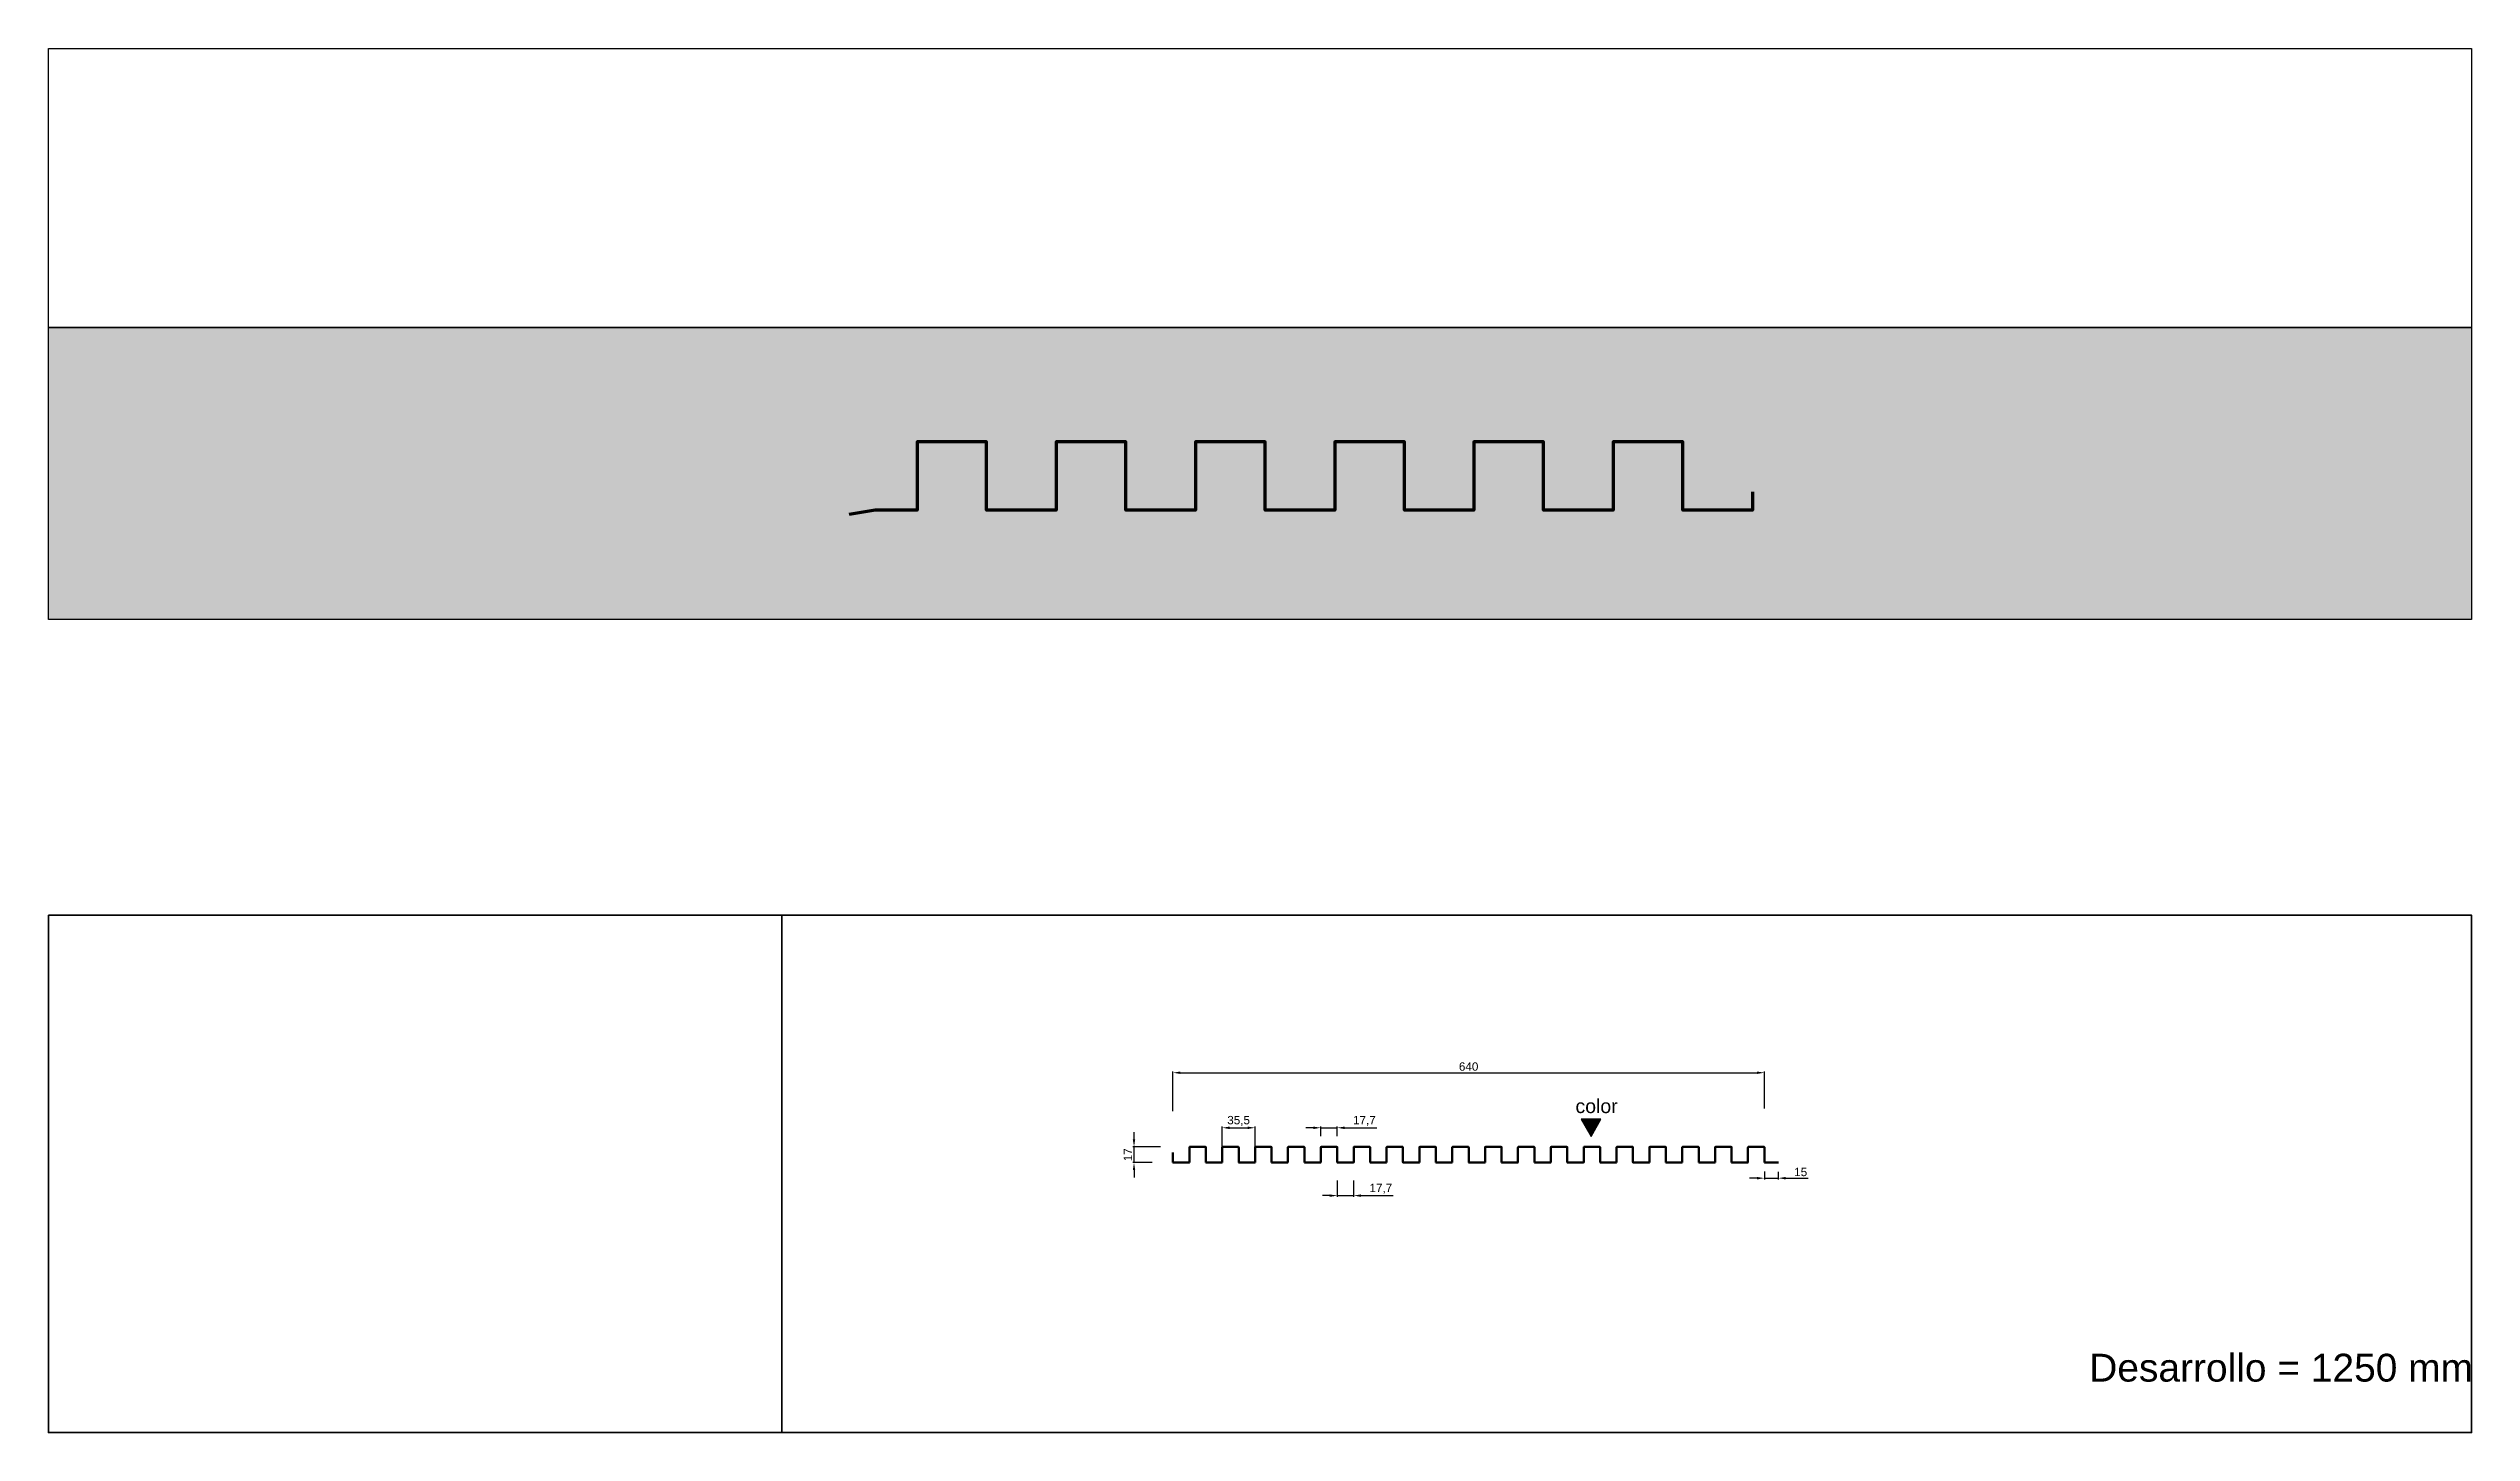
# Model space of a CAD drawing. Header units: millimetres. Extents: x 4334 to 41995838936, y 18500 to 30334.
# Drawn here: x 8139 to 10749, y 22899 to 24390 of the extents above; entities that cross this region are included whole.
import ezdxf

# ---------------------------------------------------------------- set-up
doc = ezdxf.new("R2010")
doc.units = ezdxf.units.MM
doc.layers.add('ANOTACIONES', color=7, linetype='Continuous', plot=False)
for name, color, linetype, lineweight in [('COTAS1', 7, 'Continuous', 0), ('FIBRA NEUTRA', 1, 'Continuous', 40), ('PERFIL ENCABEZADO', 254, 'Continuous', 60), ('RELLENO', 251, 'Continuous', 60)]:
    doc.layers.add(name, color=color, linetype=linetype, lineweight=lineweight)
doc.layers.add('RECUADROS', color=253, linetype='Continuous')
doc.styles.get("Standard").update_dxf_attribs({"font": 'arial.ttf'})
doc.dimstyles.new('ISO-25', dxfattribs={"dimtxt": 9, "dimasz": 8, "dimexe": 1.25, "dimexo": 0.625, "dimgap": 2, "dimtad": 1, "dimdec": 1, "dimtxsty": 'Standard', "dimcen": 2.5, "dimadec": 0, "dimazin": 0, "dimtfac": 1, "dimtdec": 1, "dimtmove": 0, "dimatfit": 3, "dimfxl": 1, "dimarcsym": 0})

msp = doc.modelspace()

# ---------------------------------------------------------------- texts
at = {"layer": 'ANOTACIONES', "insert": (10337.38, 22984), "char_height": 30, "attachment_point": 1}
msp.add_mtext_dynamic_manual_height_columns('Desarrollo = 1250 mm', width=6765.1618, gutter_width=150, heights=[0], dxfattribs=at)

# ---------------------------------------------------------------- blocks, each defined once
blk = doc.blocks.new('*D470')
at = {"layer": 'COTAS1', "color": 0, "lineweight": -2, "transparency": 16777216}
for p, q in [((9987.4, 23180.2), (9987.4, 23171.9)), ((9979.4, 23173.2), (9971.4, 23173.2)), ((9987.4, 23173.2), (10002.4, 23173.2)), ((10002.4, 23180), (10002.4, 23171.9)), ((10010.4, 23173.2), (10034.6, 23173.2))]:
    blk.add_line(p, q, dxfattribs=at)
at = {"layer": 'COTAS1', "color": 0, "transparency": 16777216}
for points in [[(9979.4, 23174.5), (9979.4, 23171.8), (9987.4, 23173.2)], [(10010.4, 23174.5), (10010.4, 23171.8), (10002.4, 23173.2)]]:
    blk.add_solid(points, dxfattribs=at)
at = {"layer": 'Defpoints', "color": 0, "transparency": 16777216}
for p in [(9987.4, 23180.8), (10002.4, 23180.6), (10002.4, 23173.2)]:
    blk.add_point(p, dxfattribs=at)
at = {"layer": 'COTAS1', "color": 0, "transparency": 16777216, "insert": (10026.5, 23179.8), "char_height": 9, "attachment_point": 5}
blk.add_mtext('15', dxfattribs=at)
blk = doc.blocks.new('*D471')
at = {"layer": 'COTAS1', "color": 0, "lineweight": -2, "transparency": 16777216}
for p, q in [((9350.2, 23245.4), (9350.2, 23288.1)), ((9358.2, 23286.8), (9979.4, 23286.8)), ((9987.4, 23248.2), (9987.4, 23288.1))]:
    blk.add_line(p, q, dxfattribs=at)
at = {"layer": 'COTAS1', "color": 0, "transparency": 16777216}
for points in [[(9358.2, 23288.1), (9358.2, 23285.5), (9350.2, 23286.8)], [(9979.4, 23288.1), (9979.4, 23285.5), (9987.4, 23286.8)]]:
    blk.add_solid(points, dxfattribs=at)
at = {"layer": 'Defpoints', "color": 0, "transparency": 16777216}
for p in [(9987.4, 23286.8), (9350.2, 23244.8), (9987.4, 23247.5)]:
    blk.add_point(p, dxfattribs=at)
at = {"layer": 'COTAS1', "color": 0, "transparency": 16777216, "insert": (9668.8, 23293.4), "char_height": 9, "attachment_point": 5}
blk.add_mtext('640', dxfattribs=at)
blk = doc.blocks.new('*D472')
at = {"layer": 'COTAS1', "color": 0, "lineweight": -2, "transparency": 16777216}
for p, q in [((9336.8, 23206.9), (9307, 23206.9)), ((9308.3, 23214.9), (9308.3, 23222.9)), ((9308.3, 23189.9), (9308.3, 23206.9)), ((9328, 23189.9), (9307, 23189.9)), ((9308.3, 23181.9), (9308.3, 23173.9))]:
    blk.add_line(p, q, dxfattribs=at)
at = {"layer": 'COTAS1', "color": 0, "transparency": 16777216}
for points in [[(9307, 23214.9), (9309.6, 23214.9), (9308.3, 23206.9)], [(9307, 23181.9), (9309.6, 23181.9), (9308.3, 23189.9)]]:
    blk.add_solid(points, dxfattribs=at)
at = {"layer": 'Defpoints', "color": 0, "transparency": 16777216}
for p in [(9308.3, 23206.9), (9337.4, 23206.9), (9328.6, 23189.9)]:
    blk.add_point(p, dxfattribs=at)
at = {"layer": 'COTAS1', "color": 0, "transparency": 16777216, "insert": (9301.8, 23198.4), "char_height": 9, "attachment_point": 5, "rotation": 90}
blk.add_mtext('17', dxfattribs=at)
blk = doc.blocks.new('*D473')
at = {"layer": 'COTAS1', "color": 0, "lineweight": -2, "transparency": 16777216}
for p, q in [((9501.5, 23227.5), (9493.5, 23227.5)), ((9509.5, 23218.5), (9509.5, 23228.7)), ((9509.5, 23227.5), (9527.2, 23227.5)), ((9527.2, 23218.5), (9527.2, 23228.7)), ((9535.2, 23227.5), (9569.8, 23227.5))]:
    blk.add_line(p, q, dxfattribs=at)
at = {"layer": 'COTAS1', "color": 0, "transparency": 16777216}
for points in [[(9501.5, 23228.8), (9501.5, 23226.1), (9509.5, 23227.5)], [(9535.2, 23228.8), (9535.2, 23226.1), (9527.2, 23227.5)]]:
    blk.add_solid(points, dxfattribs=at)
at = {"layer": 'Defpoints', "color": 0, "transparency": 16777216}
for p in [(9509.5, 23217.9), (9527.2, 23227.5), (9527.2, 23217.9)]:
    blk.add_point(p, dxfattribs=at)
at = {"layer": 'COTAS1', "color": 0, "transparency": 16777216, "insert": (9556.5, 23234.9), "char_height": 9, "attachment_point": 5}
blk.add_mtext('17,7', dxfattribs=at)
blk = doc.blocks.new('*D474')
at = {"layer": 'COTAS1', "color": 0, "lineweight": -2, "transparency": 16777216}
for p, q in [((9519.2, 23154.4), (9511.2, 23154.4)), ((9527.2, 23170.8), (9527.2, 23153.1)), ((9527.2, 23154.4), (9544.9, 23154.4)), ((9544.9, 23170.8), (9544.9, 23153.1)), ((9552.9, 23154.4), (9587.5, 23154.4))]:
    blk.add_line(p, q, dxfattribs=at)
at = {"layer": 'COTAS1', "color": 0, "transparency": 16777216}
for points in [[(9519.2, 23155.7), (9519.2, 23153), (9527.2, 23154.4)], [(9552.9, 23155.7), (9552.9, 23153), (9544.9, 23154.4)]]:
    blk.add_solid(points, dxfattribs=at)
at = {"layer": 'Defpoints', "color": 0, "transparency": 16777216}
for p in [(9527.2, 23171.4), (9544.9, 23171.4), (9544.9, 23154.4)]:
    blk.add_point(p, dxfattribs=at)
at = {"layer": 'COTAS1', "color": 0, "transparency": 16777216, "insert": (9574.2, 23161.8), "char_height": 9, "attachment_point": 5}
blk.add_mtext('17,7', dxfattribs=at)
blk = doc.blocks.new('*D475')
at = {"layer": 'COTAS1', "color": 0, "lineweight": -2, "transparency": 16777216}
for p, q in [((9403.3, 23207), (9403.3, 23228.7)), ((9411.3, 23227.5), (9430.7, 23227.5)), ((9438.7, 23207), (9438.7, 23228.7))]:
    blk.add_line(p, q, dxfattribs=at)
at = {"layer": 'COTAS1', "color": 0, "transparency": 16777216}
for points in [[(9411.3, 23228.8), (9411.3, 23226.1), (9403.3, 23227.5)], [(9430.7, 23228.8), (9430.7, 23226.1), (9438.7, 23227.5)]]:
    blk.add_solid(points, dxfattribs=at)
at = {"layer": 'Defpoints', "color": 0, "transparency": 16777216}
for p in [(9403.3, 23206.4), (9438.7, 23227.5), (9438.7, 23206.4)]:
    blk.add_point(p, dxfattribs=at)
at = {"layer": 'COTAS1', "color": 0, "transparency": 16777216, "insert": (9421, 23234.9), "char_height": 9, "attachment_point": 5}
blk.add_mtext('35,5', dxfattribs=at)
blk = doc.blocks.new('Color superior')
at = {"layer": 'ANOTACIONES'}
h = blk.add_hatch(color=256, dxfattribs=at)
h.dxf.hatch_style = 1
h.paths.add_polyline_path([(10.7, 18.6), (-10.7, 18.6), (0, 0)])
blk.add_lwpolyline([(0, 0), (10.7, 18.6), (-10.7, 18.6)], close=True, dxfattribs=at)
at = {"layer": 'ANOTACIONES', "insert": (-16.7, 40.1), "char_height": 15, "attachment_point": 1}
blk.add_mtext_dynamic_manual_height_columns('color', width=249.804, gutter_width=75, heights=[0], dxfattribs=at)

# ---------------------------------------------------------------- dimensions: what is measured, and where the dimension line sits
at = {"layer": 'COTAS1'}
dim = msp.add_linear_dim(base=(9987.45, 23286.8), p1=(9350.25, 23244.79), p2=(9987.45, 23247.54), text='640', dimstyle='ISO-25', dxfattribs=at)
dim.commit()
dim.dimension.update_dxf_attribs({"geometry": '*D471', "text_midpoint": (9668.85, 23286.8), "dimtype": 160})
dim = msp.add_linear_dim(base=(9438.75, 23227.47), p1=(9403.35, 23206.4), p2=(9438.75, 23206.4), text='35,5', dimstyle='ISO-25', dxfattribs=at)
dim.commit()
dim.dimension.update_dxf_attribs({"geometry": '*D475', "text_midpoint": (9421.05, 23234.88)})
for base, p1, p2, picture, middle in [((9527.25, 23227.47), (9509.55, 23217.87), (9527.25, 23217.87), '*D473', (9556.51, 23234.88)), ((10002.45, 23173.18), (9987.45, 23180.85), (10002.45, 23180.6), '*D470', (10026.5, 23179.77)), ((9544.95, 23154.36), (9527.25, 23171.44), (9544.95, 23171.44), '*D474', (9574.21, 23161.77))]:
    dim = msp.add_linear_dim(base=base, p1=p1, p2=p2, dimstyle='ISO-25', dxfattribs=at)
    dim.commit()
    dim.dimension.update_dxf_attribs({"geometry": picture, "text_midpoint": middle})
dim = msp.add_linear_dim(base=(9308.29, 23206.9), p1=(9328.58, 23189.9), p2=(9337.43, 23206.9), angle=90, dimstyle='ISO-25', dxfattribs=at)
dim.commit()
dim.dimension.update_dxf_attribs({"geometry": '*D472', "text_midpoint": (9301.78, 23198.4)})

# ---------------------------------------------------------------- hatches: boundary and pattern name
at = {"layer": 'RELLENO'}
h = msp.add_hatch(color=256, dxfattribs=at)
h.dxf.hatch_style = 1
h.paths.add_polyline_path([(10749.22, 23775.03), (10749.22, 24089.69), (8138.84, 24089.69), (8138.84, 23775.03)])

# ---------------------------------------------------------------- linework, layer by layer
at = {"layer": 'FIBRA NEUTRA'}
msp.add_lwpolyline([(9350.25, 23200.9), (9350.25, 23190.4, 0.4142136), (9350.75, 23189.9), (9367.45, 23189.9, 0.4142136), (9367.95, 23190.4), (9367.95, 23206.4, -0.4142136), (9368.45, 23206.9), (9385.15, 23206.9, -0.4142136), (9385.65, 23206.4), (9385.65, 23190.4, 0.4142136), (9386.15, 23189.9), (9402.85, 23189.9, 0.4142136), (9403.35, 23190.4), (9403.35, 23206.4, -0.4142136), (9403.85, 23206.9), (9420.55, 23206.9, -0.4142136), (9421.05, 23206.4), (9421.05, 23190.4, 0.4142136), (9421.55, 23189.9), (9438.25, 23189.9, 0.4142136), (9438.75, 23190.4), (9438.75, 23206.4, -0.4142136), (9439.25, 23206.9), (9455.95, 23206.9, -0.4142136), (9456.45, 23206.4), (9456.45, 23190.4, 0.4142136), (9456.95, 23189.9), (9473.65, 23189.9, 0.4142136), (9474.15, 23190.4), (9474.15, 23206.4, -0.4142136), (9474.65, 23206.9), (9491.35, 23206.9, -0.4142136), (9491.85, 23206.4), (9491.85, 23190.4, 0.4142136), (9492.35, 23189.9), (9509.05, 23189.9, 0.4142136), (9509.55, 23190.4), (9509.55, 23206.4, -0.4142136), (9510.05, 23206.9), (9526.75, 23206.9, -0.4142136), (9527.25, 23206.4), (9527.25, 23190.4, 0.4142136), (9527.75, 23189.9), (9544.45, 23189.9, 0.4142136), (9544.95, 23190.4), (9544.95, 23206.4, -0.4142136), (9545.45, 23206.9), (9562.15, 23206.9, -0.4142136), (9562.65, 23206.4), (9562.65, 23190.4, 0.4142136), (9563.15, 23189.9), (9579.85, 23189.9, 0.4142136), (9580.35, 23190.4), (9580.35, 23206.4, -0.4142136), (9580.85, 23206.9), (9597.55, 23206.9, -0.4142136), (9598.05, 23206.4), (9598.05, 23190.4, 0.4142136), (9598.55, 23189.9), (9615.25, 23189.9, 0.4142136), (9615.75, 23190.4), (9615.75, 23206.4, -0.4142136), (9616.25, 23206.9), (9632.95, 23206.9, -0.4142136), (9633.45, 23206.4), (9633.45, 23190.4, 0.4142136), (9633.95, 23189.9), (9650.65, 23189.9, 0.4142136), (9651.15, 23190.4), (9651.15, 23206.4, -0.4142136), (9651.65, 23206.9), (9668.35, 23206.9, -0.4142136), (9668.85, 23206.4), (9668.85, 23190.4, 0.4142136), (9669.35, 23189.9), (9686.05, 23189.9, 0.4142136), (9686.55, 23190.4), (9686.55, 23206.4, -0.4142136), (9687.05, 23206.9), (9703.75, 23206.9, -0.4142136), (9704.25, 23206.4), (9704.25, 23190.4, 0.4142136), (9704.75, 23189.9), (9721.45, 23189.9, 0.4142136), (9721.95, 23190.4), (9721.95, 23206.4, -0.4142136), (9722.45, 23206.9), (9739.15, 23206.9, -0.4142136), (9739.65, 23206.4), (9739.65, 23190.4, 0.4142136), (9740.15, 23189.9), (9756.85, 23189.9, 0.4142136), (9757.35, 23190.4), (9757.35, 23206.4, -0.4142136), (9757.85, 23206.9), (9774.55, 23206.9, -0.4142136), (9775.05, 23206.4), (9775.05, 23190.4, 0.4142136), (9775.55, 23189.9), (9792.25, 23189.9, 0.4142136), (9792.75, 23190.4), (9792.75, 23206.4, -0.4142136), (9793.25, 23206.9), (9809.95, 23206.9, -0.4142136), (9810.45, 23206.4), (9810.45, 23190.4, 0.4142136), (9810.95, 23189.9), (9827.65, 23189.9, 0.4142136), (9828.15, 23190.4), (9828.15, 23206.4, -0.4142136), (9828.65, 23206.9), (9845.35, 23206.9, -0.4142136), (9845.85, 23206.4), (9845.85, 23190.4, 0.4142136), (9846.35, 23189.9), (9863.05, 23189.9, 0.4142136), (9863.55, 23190.4), (9863.55, 23206.4, -0.4142136), (9864.05, 23206.9), (9880.75, 23206.9, -0.4142136), (9881.25, 23206.4), (9881.25, 23190.4, 0.4142136), (9881.75, 23189.9), (9898.45, 23189.9, 0.4142136), (9898.95, 23190.4), (9898.95, 23206.4, -0.4142136), (9899.45, 23206.9), (9916.15, 23206.9, -0.4142136), (9916.65, 23206.4), (9916.65, 23190.4, 0.4142136), (9917.15, 23189.9), (9933.85, 23189.9, 0.4142136), (9934.35, 23190.4), (9934.35, 23206.4, -0.4142136), (9934.85, 23206.9), (9951.55, 23206.9, -0.4142136), (9952.05, 23206.4), (9952.05, 23190.4, 0.4142136), (9952.55, 23189.9), (9969.25, 23189.9, 0.4142136), (9969.75, 23190.4), (9969.75, 23206.4, -0.4142136), (9970.25, 23206.9), (9986.95, 23206.9, -0.4142136), (9987.45, 23206.4), (9987.45, 23190.4, 0.4142136), (9987.95, 23189.9), (10002.45, 23189.9)], format="xyb", dxfattribs=at)
at = {"layer": 'PERFIL ENCABEZADO'}
msp.add_lwpolyline([(9974.54, 23912.58), (9974.54, 23893.08), (9899.54, 23893.08), (9899.54, 23966.58), (9824.54, 23966.58), (9824.54, 23893.08), (9749.54, 23893.08), (9749.54, 23966.58), (9674.54, 23966.58), (9674.54, 23893.08), (9599.54, 23893.08), (9599.54, 23966.58), (9524.54, 23966.58), (9524.54, 23893.08), (9449.54, 23893.08), (9449.54, 23966.58), (9374.54, 23966.58), (9374.54, 23893.08), (9299.54, 23893.08), (9299.54, 23966.58), (9224.54, 23966.58), (9224.54, 23893.08), (9149.54, 23893.08), (9149.54, 23966.58), (9074.54, 23966.58), (9074.54, 23893.08), (9029.54, 23893.08), (9001.47, 23888.13)], dxfattribs=at)
at = {"layer": 'RECUADROS'}
for points in [[(8138.84, 24390.46), (10749.22, 24390.46), (10749.22, 24089.69), (8138.84, 24089.69)], [(8138.84, 24089.69), (10749.22, 24089.69), (10749.22, 23775.03), (8138.84, 23775.03)]]:
    msp.add_lwpolyline(points, close=True, dxfattribs=at)
at = {"layer": 'RECUADROS', "color": 0, "lineweight": 30}
for points in [[(8138.84, 23456.54), (8928.95, 23456.54), (8928.95, 22899.09), (8138.84, 22899.09)], [(8928.95, 23456.54), (10749.22, 23456.54), (10749.22, 22899.09), (8928.95, 22899.09)]]:
    msp.add_lwpolyline(points, close=True, dxfattribs=at)

# ---------------------------------------------------------------- block references
at = {"layer": 'ANOTACIONES'}
msp.add_blockref('Color superior', (9800.62, 23218.23), dxfattribs=at)

msp.set_redraw_order([(e.dxf.handle, doc.entitydb.next_handle()) for e in msp.query("TEXT MTEXT ATTDEF DIMENSION ARC_DIMENSION")])  # texts and dimensions are drawn at this point

doc.saveas('drawing.dxf')
